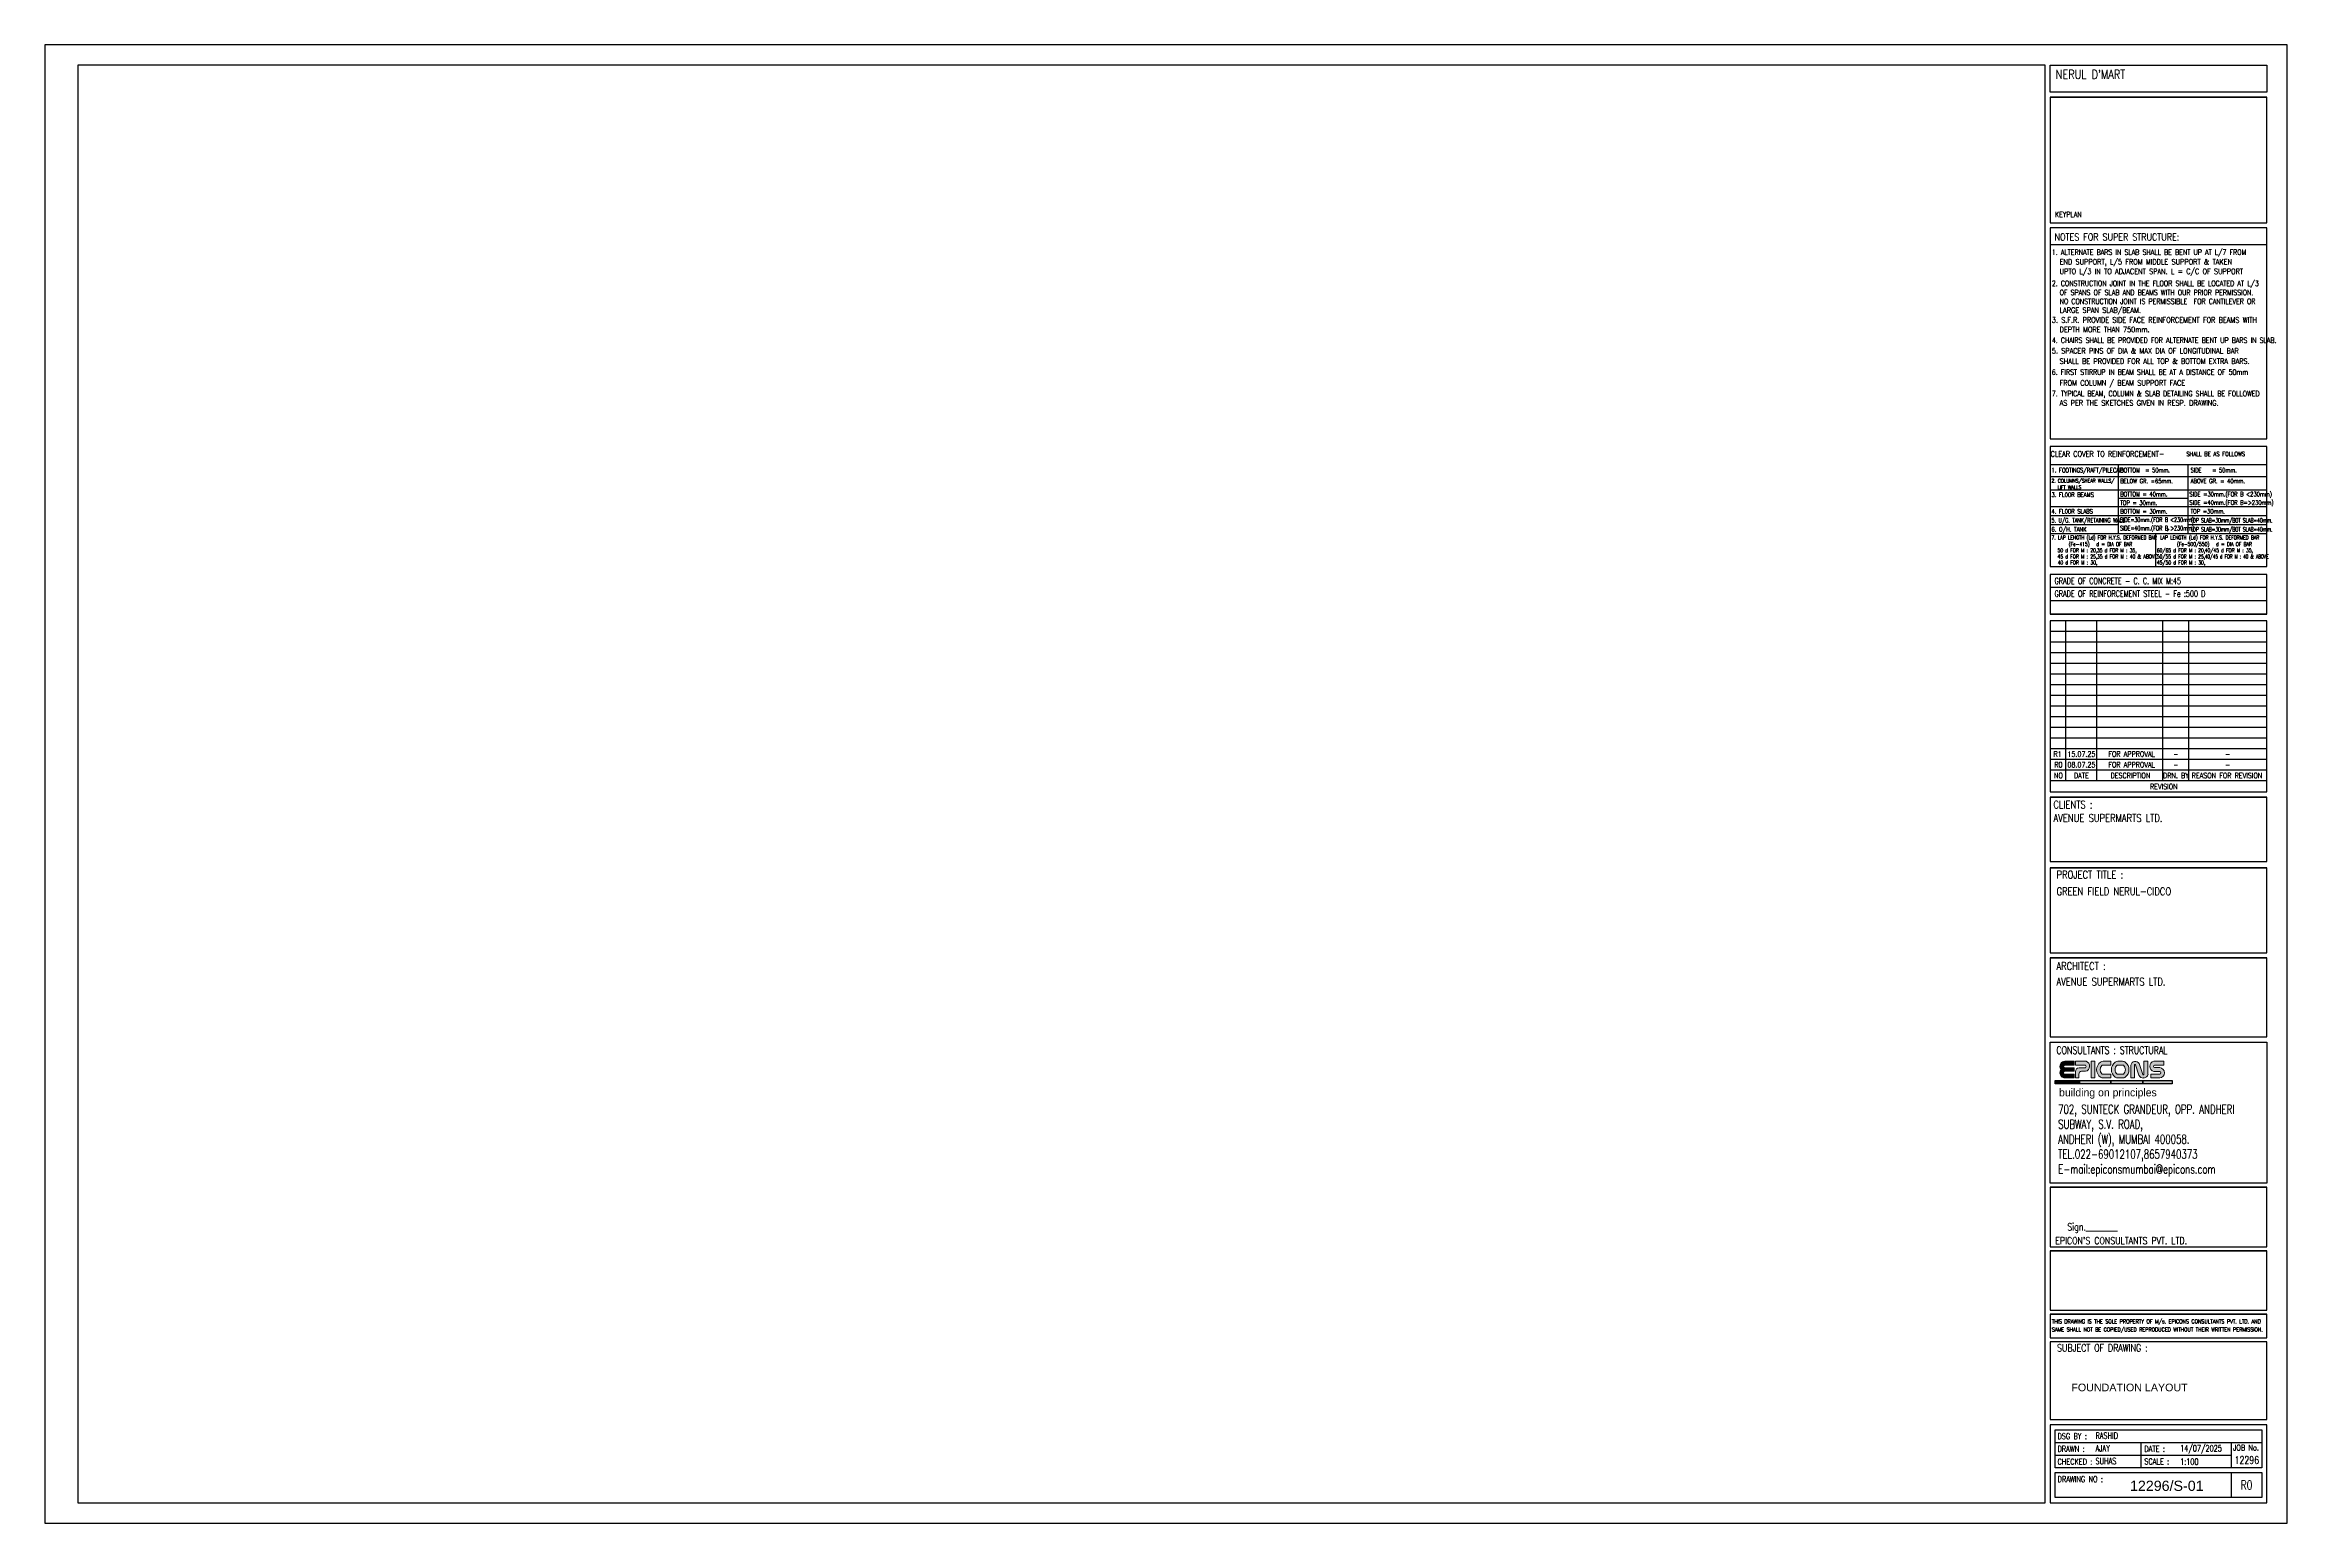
# Model space of a CAD drawing. Header units: inches. Extents: x 390771 to 646861, y -64061 to 219018.
# Drawn here: x 390771 to 478771, y -64061 to -6061 of the extents above; entities that cross this region are included whole.
import ezdxf
from ezdxf.enums import TextEntityAlignment as Align

# ---------------------------------------------------------------- set-up
doc = ezdxf.new("R2010")
doc.units = ezdxf.units.IN
doc.header["$MEASUREMENT"] = 0
doc.layers.add('00 ECPL LOGO', color=250, linetype='Continuous', lineweight=20)
doc.layers.add('S-TEXT', color=2, linetype='Continuous', lineweight=25)
for name, color, linetype in [('note t', 2, 'Continuous'), ('notes', 1, 'Continuous'), ('S-TEXT-1', 4, 'Continuous'), ('s_TITILE', 9, 'Continuous'), ('SCH-LINE', 7, 'Continuous'), ('ss_TITILE', 9, 'Continuous'), ('TEXT1', 2, 'Continuous'), ('TITLE', 6, 'Continuous')]:
    doc.layers.add(name, color=color, linetype=linetype)
doc.styles.add('1PTT-GFC Sheet$0$1PTT-GFC Sheet$0$a-textm', font='Simplex.shx', dxfattribs={"width": 0.85})
doc.styles.add('1PTT-GFC Sheet$0$1PTT-GFC Sheet$0$a-texts', font='Simplex.shx', dxfattribs={"width": 0.75})
doc.styles.add('1PTT-GFC Sheet$0$1PTT-GFC Sheet$0$TEXT1', font='Simplex.shx', dxfattribs={"width": 0.75})
doc.styles.add('a-textb', font='arial.ttf')
doc.styles.add('a-texts', font='Simplex.shx', dxfattribs={"width": 0.75})
doc.styles.add('D', font='simplex.shx', dxfattribs={"height": 200})
doc.styles.add('ROMANS', font='simplex.shx', dxfattribs={"width": 0.7})
doc.styles.add('TEXT1', font='Simplex.shx', dxfattribs={"width": 0.75})
doc.styles.add('VA_ROOM_TEXT', font='GOTHIC.TTF')

# ---------------------------------------------------------------- blocks, each defined once
blk = doc.blocks.new('zw$155A')
at = {"layer": '00 ECPL LOGO'}
h = blk.add_hatch(color=152, dxfattribs=at)
h.dxf.hatch_style = 1
h.paths.add_polyline_path([(79640, 17972), (79640, 18120), (79271, 18120, 0.261636), (79116, 18033, 0.285841), (79118, 17796, 0.344902), (79145, 17521, 0.204992), (79277, 17465), (79640, 17465), (79640, 17610), (79286, 17610, -1), (79277, 17727), (79640, 17727), (79640, 17861), (79286, 17861, -1), (79283, 17972)])
h = blk.add_hatch(color=152, dxfattribs=at)
h.dxf.hatch_style = 1
h.paths.add_polyline_path([(80107, 18120), (79689, 18120), (79689, 17972), (80086, 17972, -0.440545), (80086, 17861), (79834, 17861, 0.414214), (79689, 17716), (79689, 17465), (79825, 17465), (79825, 17618, -0.414214), (79934, 17727), (80086, 17727, 0.757811)])
h.paths.add_polyline_path([(80446, 18120), (80304, 18120), (80304, 17465), (80446, 17465)])
h.paths.add_polyline_path([(81081, 18120), (80782, 18120, 0.154275), (80677, 18087, 0.519672), (80677, 17498, 0.154275), (80782, 17465), (81081, 17465), (81081, 17610), (80750, 17610, -0.210356), (80723, 17622, -0.388707), (80723, 17960, -0.210356), (80750, 17972), (81081, 17972)])
h.paths.add_polyline_path([(81540, 18120), (81355, 18120, 0.159018), (81248, 18085, 0.507969), (81248, 17500, 0.159018), (81355, 17465), (81540, 17465, 0.173791), (81656, 17506, 0.472311), (81656, 18078, 0.173791)])
h.paths.add_polyline_path([(81553, 17972, -0.185052), (81577, 17962, -0.445894), (81577, 17619, -0.185052), (81553, 17610), (81348, 17610, -0.185052), (81323, 17619, -0.445894), (81323, 17962, -0.185052), (81348, 17972)], flags=16)
h.paths.add_polyline_path([(82190, 18031, 0.723435), (81870, 17972), (81870, 17465), (82011, 17465), (82011, 17972, -0.723435), (82047, 17986), (82181, 17579, 0.724077), (82538, 17610), (82538, 18120), (82376, 18120), (82376, 17612, -0.755661), (82333, 17598)])
h.paths.add_polyline_path([(83163, 18120), (82770, 18120, 0.823713), (82770, 17724), (83001, 17724, -0.713272), (83001, 17610), (82649, 17610), (82649, 17465), (83001, 17465, 0.900309), (83001, 17871), (82798, 17871, -0.746931), (82798, 17972), (83163, 17972)])
at = {"layer": 'S-TEXT'}
h = blk.add_hatch(color=142, dxfattribs=at)
h.dxf.hatch_style = 1
h.paths.add_polyline_path([(78890, 17369), (78890, 17231), (79850, 17231), (79850, 17369)])
h = blk.add_hatch(color=9, dxfattribs=at)
h.dxf.hatch_style = 1
h.paths.add_polyline_path([(79850, 17369), (81076, 17369), (81076, 17231), (79850, 17231)])
h = blk.add_hatch(color=142, dxfattribs=at)
h.dxf.hatch_style = 1
h.paths.add_polyline_path([(81076, 17231), (82333, 17231), (82333, 17369), (81076, 17369)])
h = blk.add_hatch(color=4, dxfattribs=at)
h.dxf.hatch_style = 1
h.paths.add_polyline_path([(82333, 17369), (82333, 17231), (83486, 17231), (83486, 17369)])
at = {"layer": '00 ECPL LOGO', "color": 152}
for p, q in [((79640, 18120, 0), (79271, 18120, 0)), ((79277, 17727, 0), (79640, 17727, 0)), ((79640, 17610, 0), (79277, 17610, 0)), ((79286, 17972, 0), (79640, 17972, 0)), ((79640, 17861, 0), (79286, 17861, 0)), ((79640, 17727, 0), (79640, 17861, 0)), ((79640, 17465, 0), (79640, 17610, 0)), ((80107, 18120, 0), (79689, 18120, 0)), ((79689, 17716, 0), (79689, 17465, 0)), ((79825, 17618, 0), (79825, 17465, 0)), ((80086, 17861, 0), (79834, 17861, 0)), ((79934, 17727, 0), (80086, 17727, 0)), ((80304, 18120, 0), (80446, 18120, 0)), ((80304, 18120, 0), (80304, 17465, 0)), ((80446, 18120, 0), (80446, 17465, 0)), ((80750, 17972, 0), (81081, 17972, 0)), ((80750, 17610, 0), (81081, 17610, 0)), ((80782, 18120, 0), (81081, 18120, 0)), ((81081, 17972, 0), (81081, 18120, 0)), ((81081, 17465, 0), (81081, 17610, 0)), ((81348, 17972, 0), (81553, 17972, 0)), ((81348, 17610, 0), (81553, 17610, 0)), ((81355, 18120, 0), (81540, 18120, 0)), ((81870, 17972, 0), (81870, 17465, 0)), ((82011, 17972, 0), (82011, 17465, 0)), ((82047, 17986, 0), (82181, 17579, 0)), ((82190, 18031, 0), (82333, 17598, 0)), ((82376, 18120, 0), (82538, 18120, 0)), ((82538, 18120, 0), (82376, 18120, 0)), ((82376, 18120, 0), (82376, 17610, 0)), ((82538, 18120, 0), (82538, 17610, 0)), ((82538, 17972, 0), (82538, 17972, 0)), ((82538, 17610, 0), (82538, 17610, 0)), ((82649, 17465, 0), (82649, 17610, 0)), ((82649, 17610, 0), (83001, 17610, 0)), ((82770, 18120, 0), (83163, 18120, 0)), ((83163, 18120, 0), (82770, 18120, 0)), ((83001, 17724, 0), (82770, 17724, 0)), ((82798, 17972, 0), (83163, 17972, 0)), ((83001, 17871, 0), (82798, 17871, 0)), ((83163, 17972, 0), (83163, 18120, 0)), ((79277, 17465, 0), (79640, 17465, 0)), ((79689, 17465, 0), (79825, 17465, 0)), ((80304, 17465, 0), (80446, 17465, 0)), ((80782, 17465, 0), (81081, 17465, 0)), ((81540, 17465, 0), (81355, 17465, 0)), ((81870, 17465, 0), (82011, 17465, 0)), ((82347, 17465, 0), (82376, 17465, 0)), ((82376, 17466, 0), (82376, 17465, 0)), ((82649, 17465, 0), (83001, 17465, 0)), ((82649, 17465, 0), (83001, 17465, 0))]:
    blk.add_line(p, q, dxfattribs=at)
at = {"layer": '00 ECPL LOGO', "color": 152, "elevation": 0}
for points in [[(79271, 18120), (79640, 18120), (79640, 17972)], [(80086, 17972), (79689, 17972), (79689, 18120), (80107, 18120)], [(80304, 18120), (80446, 18120)], [(80782, 18120), (81081, 18120)], [(81355, 18120), (81540, 18120)], [(82376, 18120), (82538, 18120)], [(82770, 18120), (83163, 18120)]]:
    blk.add_lwpolyline(points, dxfattribs=at)
at = {"layer": '00 ECPL LOGO', "color": 152}
for centre, radius, start, end in [((79307, 17916, 0), 224, 148.64797, 212.45631), ((79307, 17676, 0), 224, 147.54369, 223.66124), ((79271, 17938, 0), 182, 90, 148.64797), ((79282, 17669, 0), 58.8, 94.02421, 265.97579), ((79284, 17916, 0), 55.4, 88.76368, 271.23632), ((79834, 17716, 0), 145, 90, 180), ((79934, 17618, 0), 109, 90, 180), ((80042, 17926, 0), 204, 282.71879, 71.3398), ((80036, 17916, 0), 75.1, 312.44874, 47.55126), ((80884, 17792, 0), 360, 125.08074, 234.91926), ((80908, 17791, 0), 250, 137.51709, 222.48291), ((80782, 17938, 0), 182, 90, 125.08074), ((80750, 17935, 0), 36.3, 90, 137.51709), ((80750, 17647, 0), 36.3, 222.48291, 270), ((81462, 17792, 0), 362, 126.14172, 233.85828), ((81477, 17791, 0), 231, 131.93642, 228.06358), ((81355, 17938, 0), 182, 90, 126.14172), ((81348, 17935, 0), 36.3, 90, 131.93642), ((81348, 17647, 0), 36.3, 228.06358, 270), ((81540, 17938, 0), 182, 50.56378, 90), ((81553, 17935, 0), 36.3, 48.06358, 90), ((81553, 17647, 0), 36.3, 270, 311.93642), ((81423, 17791, 0), 231, 311.93642, 48.06358), ((81420, 17792, 0), 370, 309.43622, 50.56378), ((82040, 17949, 0), 171, 28.74999, 172.28311), ((82031, 17973, 0), 20.3, 40.01913, 183.55226), ((82355, 17653, 0), 189, 203.2219, 346.75502), ((82352, 17611, 0), 23.9, 214.07961, 357.61273), ((82808, 17922, 0), 201, 101.04253, 258.95747), ((82813, 17921, 0), 52.5, 106.48558, 253.51442), ((82980, 17668, 0), 204, 276.00604, 83.99396), ((82982, 17667, 0), 60.3, 289.00161, 70.99839), ((79277, 17647, 0), 182, 223.66124, 270), ((80782, 17647, 0), 182, 234.91926, 270), ((81355, 17647, 0), 182, 233.85828, 270), ((81540, 17647, 0), 182, 270, 309.43622)]:
    blk.add_arc(centre, radius, start, end, dxfattribs=at)
at = {"layer": 'notes', "color": 4}
blk.add_line((83285, 38925, 0), (83375, 39008, 0), dxfattribs=at)
at = {"layer": 'S-TEXT', "color": 7, "elevation": 0}
for points in [[(78890, 17369), (79850, 17369), (79850, 17231), (78890, 17231)], [(79850, 17369), (81076, 17369), (81076, 17231), (79850, 17231)], [(81076, 17369), (82333, 17369), (82333, 17231), (81076, 17231)], [(82333, 17369), (83486, 17369), (83486, 17231), (82333, 17231)]]:
    blk.add_lwpolyline(points, close=True, dxfattribs=at)
at = {"layer": 's_TITILE', "color": 1}
for p, q in [((87200, 50158), (78700, 50158)), ((87200, 36704, 0), (78700, 36704, 0)), ((87200, 36184, 0), (78700, 36184, 0)), ((87200, 35665, 0), (78700, 35665, 0)), ((78900, 2172), (78900, 3660)), ((78900, 3660), (87000, 3660)), ((87000, 3660), (87000, 2172)), ((78900, 3164), (87000, 3164)), ((78900, 2668), (85810, 2668)), ((82265, 2172), (82265, 3164)), ((85810, 2172), (85810, 3164)), ((87000, 2172), (78900, 2172)), ((78900, 1000), (78900, 1992)), ((78900, 1992), (87000, 1992)), ((85810, 1000), (85810, 1992)), ((87000, 1992), (87000, 1000)), ((87000, 1000), (78900, 1000))]:
    blk.add_line(p, q, dxfattribs=at)
at = {"layer": 's_TITILE', "color": 7}
for p, q in [((87200, 35397, 0), (78700, 35397, 0)), ((87200, 29548, 0), (78700, 29548, 0)), ((87200, 29130, 0), (78700, 29130, 0))]:
    blk.add_line(p, q, dxfattribs=at)
at = {"layer": 's_TITILE', "color": 8}
for p, q in [((79313, 29130, 0), (79313, 35397, 0)), ((80525, 29130, 0), (80525, 35397, 0)), ((83122, 29130, 0), (83122, 35397, 0)), ((84139, 29143, 0), (84139, 35397, 0)), ((87200, 34979, 0), (78700, 34979, 0)), ((87200, 34561, 0), (78700, 34561, 0)), ((87200, 34144, 0), (78700, 34144, 0)), ((87200, 33726, 0), (78700, 33726, 0)), ((87200, 33308, 0), (78700, 33308, 0)), ((87200, 32890, 0), (78700, 32890, 0)), ((87200, 32473, 0), (78700, 32473, 0)), ((87200, 32055, 0), (78700, 32055, 0)), ((87200, 31637, 0), (78700, 31637, 0)), ((87200, 31219, 0), (78700, 31219, 0)), ((87200, 30801, 0), (78700, 30801, 0)), ((87200, 30384, 0), (78700, 30384, 0)), ((87200, 29966, 0), (78700, 29966, 0))]:
    blk.add_line(p, q, dxfattribs=at)
at = {"layer": 's_TITILE', "color": 7}
blk.add_lwpolyline([(0, 0), (88000, 0), (88000, 58000), (0, 58000)], close=True, dxfattribs=at)
at = {"layer": 's_TITILE', "color": 1}
for points in [[(1300, 800), (78500, 800), (78500, 57200), (1300, 57200)], [(78700, 57200), (87200, 57200), (87200, 56143), (78700, 56143)], [(87200, 18877), (87200, 13333), (78700, 13333), (78700, 18877)], [(78700, 4060), (87200, 4060), (87200, 7119), (78700, 7119)], [(78700, 800), (87200, 800), (87200, 3860), (78700, 3860)]]:
    blk.add_lwpolyline(points, close=True, dxfattribs=at)
for points in [[(78700, 55943), (78700, 51018), (87200, 51018), (87200, 55943), (78700, 55943), (87200, 55943)], [(78700, 28486), (78700, 25956), (87200, 25956), (87200, 28486), (78700, 28486), (87200, 28486)], [(78700, 25715), (78700, 22377), (87200, 22377), (87200, 25715), (78700, 25715), (87200, 25715)], [(78700, 22177), (78700, 19077), (87200, 19077), (87200, 22177), (78700, 22177), (87200, 22177)], [(78700, 22177), (78700, 19077), (87200, 19077), (87200, 22177), (78700, 22177), (87200, 22177)], [(78700, 13178), (78700, 10842), (87200, 10842), (87200, 13178), (78700, 13178), (87200, 13178)], [(78700, 13178), (78700, 10842), (87200, 10842), (87200, 13178), (78700, 13178), (87200, 13178)], [(78700, 10687), (78700, 8351), (87200, 8351), (87200, 10687), (78700, 10687), (87200, 10687)], [(78700, 8196), (78700, 7266), (87200, 7266), (87200, 8196), (78700, 8196), (87200, 8196)]]:
    blk.add_lwpolyline(points, dxfattribs=at)
at = {"layer": 's_TITILE', "color": 1, "linetype": 'Continuous'}
blk.add_lwpolyline([(78700, 42546), (87200, 42546), (87200, 50818), (78700, 50818)], close=True, dxfattribs=at)
at = {"layer": 's_TITILE', "color": 1, "elevation": 0}
blk.add_lwpolyline([(87200, 37223), (78700, 37223), (78700, 35665), (87200, 35665)], close=True, dxfattribs=at)
at = {"layer": 's_TITILE', "color": 7, "elevation": 0}
blk.add_lwpolyline([(78700, 28695), (87200, 28695), (87200, 35397), (78700, 35397)], close=True, dxfattribs=at)
at = {"layer": 's_TITILE', "color": 8, "linetype": 'Continuous'}
blk.add_lwpolyline([(78700, 28695), (87200, 28695), (87200, 34144), (78700, 34144)], close=True, dxfattribs=at)
at = {"layer": 'SCH-LINE', "color": 1, "elevation": 0}
blk.add_lwpolyline([(87200, 42239), (78700, 42239), (78700, 37530), (87200, 37530)], close=True, dxfattribs=at)
at = {"layer": 'TEXT1', "color": 5}
for p, q in [((87200, 41052, 0), (78700, 41052, 0)), ((87200, 40524, 0), (78700, 40524, 0)), ((87200, 40524, 0), (78700, 40524, 0)), ((87200, 39873, 0), (78700, 39873, 0)), ((84119, 40199, 0), (81383, 40199, 0)), ((87200, 39520, 0), (78700, 39520, 0)), ((87200, 39520, 0), (78700, 39520, 0)), ((81383, 39168, 0), (78700, 39168, 0)), ((87200, 38815, 0), (78700, 38815, 0)), ((87200, 39168, 0), (84119, 39168, 0))]:
    blk.add_line(p, q, dxfattribs=at)
at = {"layer": 'TITLE', "color": 0}
for p, q in [((87200, 41527, 0), (78700, 41527, 0)), ((81383, 38815, 0), (81383, 41527, 0)), ((84119, 38815, 0), (84119, 41527, 0)), ((82840, 37530, 0), (82840, 38815, 0))]:
    blk.add_line(p, q, dxfattribs=at)
at = {"layer": '00 ECPL LOGO', "color": 152, "style": 'VA_ROOM_TEXT'}
blk.add_text('building on principles', height=306.82, dxfattribs=at).set_placement((79050, 16745, 0))
at = {"layer": 'note t', "style": 'D', "width": 0.8}
blk.add_text(' CLEAR COVER TO REINFORCEMENT- ', height=219.47, dxfattribs=at).set_placement((78590, 41841, 0))
at = {"layer": 'notes', "color": 4, "style": 'ROMANS'}
for s, height, width, p in [('1. FOOTINGS/RAFT/PILECAP', 174.58, 0.7, (78751, 41312, 0)), ('BOTTOM  = 50mm.', 174.58, 0.7, (81449, 41312, 0)), ('SIDE    = 50mm.', 174.58, 0.7, (84209, 41312, 0)), ('2. COLUMNS/SHEAR WALLS/', 149.64, 0.7, (78751, 40898, 0)), ('LIFT WALLS', 149.6, 0.7, (78987, 40643, 0)), ('BELOW GR. =65mm.', 174.58, 0.7, (81449, 40886, 0)), ('SIDE =30mm.(FOR B <230mm)', 174.58, 0.7, (84167, 40371, 0)), ('ABOVE GR. = 40mm.', 174.58, 0.7, (84209, 40886, 0)), ('3. FL00R BEAMS ', 174.58, 0.7, (78751, 40348, 0)), ('4. FL00R SLABS ', 174.58, 0.7, (78751, 39697, 0)), ('TOP = 30mm.', 174.58, 0.7, (81449, 40033, 0)), ('BOTTOM = 40mm.', 174.58, 0.7, (81449, 40372, 0)), ('BOTTOM = 30mm.', 174.58, 0.7, (81449, 39697, 0)), ('SIDE =40mm.(FOR B=>230mm)', 174.58, 0.7, (84167, 40042, 0)), ('TOP =30mm.', 174.6, 0.7, (84209, 39697, 0)), ('7. LAP LENGTH (Ld) FOR H.Y.S. DEFORMED BAR', 149.64, 0.7, (78751, 38670, 0)), ('5. U/G. TANK/RETAINING WALL', 174.58, 0.65, (78751, 39344, 0)), ('6. O/H. TANK', 174.58, 0.7, (78751, 38992, 0)), ('SIDE=30mm.(FOR B <230mm)', 174.58, 0.65, (81444, 39367, 0)), ('SIDE=40mm.(FOR B >230mm)', 174.58, 0.65, (81444, 39038, 0)), ('LAP LENGTH (Ld) FOR H.Y.S. DEFORMED BAR', 149.64, 0.7, (83015, 38670, 0)), ('TOP SLAB=30mm/BOT SLAB=40mm.', 174.58, 0.6, (84209, 39344, 0)), ('TOP SLAB=30mm/BOT SLAB=40mm.', 174.58, 0.6, (84209, 38992, 0)), ('(Fe-415)   d = DIA OF BAR', 149.64, 0.7, (79427, 38411, 0)), ('(Fe-500/550)   d = DIA OF BAR', 149.64, 0.7, (83677, 38411, 0))]:
    blk.add_text(s, height=height, dxfattribs=dict(at, width=width)).set_placement(p, align=Align.MIDDLE_LEFT)
for s, height, width, p in [('SHALL BE AS FOLLOWS', 174.58, 0.7, (84045, 41863, 0)), ('45 d FOR M : 25,', 149.64, 0.7, (78989, 37849, -113114)), ('50 d FOR M : 20,', 149.64, 0.7, (78989, 38094, -113114)), ('35 d FOR M : 35,', 149.64, 0.7, (80534, 38093, -113114)), ('35 d FOR M : 40 & ABOVE', 149.64, 0.7, (80537, 37851, -113114)), ('50/55 d FOR M : 25,', 149.64, 0.7, (82884, 37849, -113114)), ('60/65 d FOR M : 20,', 149.64, 0.7, (82884, 38094, -113114)), ('40/45 d FOR M : 35,', 149.64, 0.7, (84762, 38093, -113114)), ('40/45 d FOR M : 40 & ABOVE', 149.64, 0.65, (84765, 37851, -113114)), ('40 d FOR M : 30,', 149.64, 0.7, (78992, 37615, -113114)), ('45/50 d FOR M : 30,', 149.64, 0.7, (82887, 37615, -113114))]:
    blk.add_text(s, height=height, dxfattribs=dict(at, width=width)).set_placement(p)
at = {"layer": 'S-TEXT-1', "insert": (79013, 16414), "char_height": 352.07, "width": 7521.74, "attachment_point": 1, "style": 'ROMANS'}
blk.add_mtext('702, SUNTECK GRANDEUR, OPP. ANDHERI SUBWAY, S.V. ROAD,\\PANDHERI (W), MUMBAI 400058.\\PTEL.022-69012107,8657940373\\PE-mail:epiconsmumbai@epicons.com', dxfattribs=at)
at = {"layer": 's_TITILE', "color": 2}
for s, height, style, width, p in [('KEYPLAN', 200, '1PTT-GFC Sheet$0$1PTT-GFC Sheet$0$a-textm', 0.85, (78889, 51246)), ('CLIENTS :', 300, '1PTT-GFC Sheet$0$1PTT-GFC Sheet$0$a-texts', 0.8, (78828, 28043)), ('PROJECT TITLE :', 300, '1PTT-GFC Sheet$0$1PTT-GFC Sheet$0$a-texts', 0.8, (78952, 25291)), ('ARCHITECT :', 300, '1PTT-GFC Sheet$0$1PTT-GFC Sheet$0$a-texts', 0.8, (78945, 21706)), ('CONSULTANTS : STRUCTURAL', 300, '1PTT-GFC Sheet$0$1PTT-GFC Sheet$0$a-texts', 0.75, (78945, 18406)), ('DSG BY :', 225, '1PTT-GFC Sheet$0$1PTT-GFC Sheet$0$a-texts', 0.75, (78989, 3299)), ('DRAWN :', 225, '1PTT-GFC Sheet$0$1PTT-GFC Sheet$0$a-texts', 0.75, (78989, 2803)), ('DATE :', 225, '1PTT-GFC Sheet$0$1PTT-GFC Sheet$0$a-texts', 0.75, (82397, 2803)), ('JOB No.', 225, '1PTT-GFC Sheet$0$1PTT-GFC Sheet$0$a-texts', 0.75, (85878, 2850)), ('CHECKED :', 225, '1PTT-GFC Sheet$0$1PTT-GFC Sheet$0$a-texts', 0.75, (78989, 2298)), ('DRAWING NO :', 225, '1PTT-GFC Sheet$0$1PTT-GFC Sheet$0$a-texts', 0.75, (78991, 1613)), ('SCALE :', 225, '1PTT-GFC Sheet$0$1PTT-GFC Sheet$0$a-texts', 0.75, (82397, 2307))]:
    blk.add_text(s, height=height, dxfattribs=dict(at, style=style, width=width)).set_placement(p)
at = {"layer": 's_TITILE', "color": 2, "style": '1PTT-GFC Sheet$0$1PTT-GFC Sheet$0$TEXT1', "width": 0.75}
for s, height, p in [('NO', 208.9, (79024, 29229, 0)), ('DATE', 208.9, (79925, 29229, 0)), ('DESCRIPTION', 208.89, (81849, 29229, 0)), ('DRN. BY', 208.9, (83636, 29229, 0)), ('REASON FOR REVISION', 208.89, (85638, 29229, 0)), ('REVISION', 208.9, (83157, 28793, 0))]:
    blk.add_text(s, height=height, dxfattribs=at).set_placement(p, align=Align.CENTER)
at = {"layer": 's_TITILE', "color": 2, "style": '1PTT-GFC Sheet$0$1PTT-GFC Sheet$0$a-texts', "width": 0.8}
blk.add_text('Sign.________ ', height=281.6, dxfattribs=at).set_placement((80433, 11586), align=Align.MIDDLE)
at = {"layer": 's_TITILE', "color": 2, "style": 'ROMANS', "width": 0.8}
for s, p in [("EPICON'S CONSULTANTS PVT. LTD.", (78896, 11080)), ('SUBJECT OF DRAWING :', (78971, 6876))]:
    blk.add_text(s, height=281.6, dxfattribs=at).set_placement(p, align=Align.MIDDLE_LEFT)
at = {"layer": 'ss_TITILE', "color": 2, "style": 'a-texts', "width": 0.75}
blk.add_text('1:100', height=250, dxfattribs=at).set_placement((83799, 2285))
blk.add_text('R0', height=350, dxfattribs=at).set_placement((86405, 1496), align=Align.MIDDLE_CENTER)
at = {"layer": 'TEXT1', "style": 'ROMANS', "width": 0.75}
for s, p in [('THIS DRAWING IS THE SOLE PROPERTY OF M/s. EPICONS CONSULTANTS PVT. LTD. AND', (78764, 7834)), ('SAME SHALL NOT BE COPIED/USED REPRODUCED WITHOUT THEIR WRITTEN PERMISSION.', (78764, 7516))]:
    blk.add_text(s, height=160, dxfattribs=at).set_placement(p)

msp = doc.modelspace()

# ---------------------------------------------------------------- block references
msp.add_blockref('zw$155A', (390771.1, -64060.6))

# ---------------------------------------------------------------- texts
at = {"layer": 'S-TEXT', "color": 7, "style": 'ROMANS', "width": 0.8}
for s, p in [('AVENUE SUPERMARTS LTD.', (469599.5, -36393.5)), ('GREEN FIELD NERUL-CIDCO', (469723, -39272.8)), ('AVENUE SUPERMARTS LTD.', (469716.3, -42814.4))]:
    msp.add_text(s, height=300, dxfattribs=at).set_placement(p, align=Align.MIDDLE_LEFT)
at = {"layer": 'S-TEXT-1', "style": 'ROMANS'}
for s, width, p in [('1. ALTERNATE BARS IN SLAB SHALL BE BENT UP AT L/7 FROM', 0.7, (469535.7, -14300.5)), ('END SUPPORT, L/5 FROM MIDDLE SUPPORT & TAKEN', 0.8, (469842, -14676.4)), ('UPTO L/3 IN TO ADJACENT SPAN. L = C/C OF SUPPORT', 0.8, (469842, -15051.8)), ('2. CONSTRUCTION JOINT IN THE FLOOR SHALL BE LOCATED AT L/3', 0.7, (469535.7, -15524.1)), ('OF SPANS OF SLAB AND BEAMS WITH OUR PRIOR PERMISSION.', 0.7, (469842, -15882.1)), ('NO CONSTRUCTION JOINT IS PERMISSIBLE  FOR CANTILEVER OR', 0.7, (469842, -16228.9)), ('LARGE SPAN SLAB/BEAM.', 0.8, (469842, -16575.7)), ('4. CHAIRS SHALL BE PROVIDED FOR ALTERNATE BENT UP BARS IN SLAB.', 0.7, (469535.7, -17755.5)), ('3. S.F.R. PROVIDE SIDE FACE REINFORCEMENT FOR BEAMS WITH', 0.8, (469535.7, -16960.4)), ('DEPTH MORE THAN 750mm.', 0.8, (469842, -17332.2)), ('5. SPACER PINS OF DIA & MAX DIA OF LONGITUDINAL BAR', 0.8, (469535.7, -18169.1)), ('SHALL BE PROVIDED FOR ALL TOP & BOTTOM EXTRA BARS.', 0.8, (469842, -18577.5)), ('6. FIRST STIRRUP IN BEAM SHALL BE AT A DISTANCE OF 50mm', 0.7, (469535.7, -19005.8)), ('FROM COLUMN / BEAM SUPPORT FACE', 0.8, (469842, -19430.6)), ('7. TYPICAL BEAM, COLUMN & SLAB DETAILING SHALL BE FOLLOWED', 0.7, (469535.7, -19850.3)), ('AS PER THE SKETCHES GIVEN IN RESP. DRAWING.', 0.8, (469842, -20214.9))]:
    msp.add_text(s, height=210, dxfattribs=dict(at, width=width)).set_placement(p)
at = {"layer": 's_TITILE', "color": 2, "style": '1PTT-GFC Sheet$0$1PTT-GFC Sheet$0$a-textm', "width": 0.85}
msp.add_text('NOTES FOR SUPER STRUCTURE:', height=269.194, dxfattribs=at).set_placement((469643.9, -13733.5))
at = {"layer": 's_TITILE', "color": 2, "style": '1PTT-GFC Sheet$0$1PTT-GFC Sheet$0$a-texts', "width": 0.75}
msp.add_text('12296', height=300, dxfattribs=at).set_placement((476706.1, -61436.8), align=Align.TOP_LEFT)
at = {"layer": 'ss_TITILE', "color": 2, "style": 'TEXT1', "width": 0.75}
for s, height, p in [('R1', 208.89, (469761.1, -33989.4, 0)), ('R0', 208.89, (469794.7, -34407.2, 0)), ('08.07.25', 208.89, (470696.4, -34407.2, 0)), ('15.07.25', 208.89, (470696.4, -33989.4, 0)), ('FOR APPROVAL', 208.89, (472667.9, -33989.4, 0)), ('FOR APPROVAL', 208.89, (472667.9, -34407.2, 0)), ('-', 208.9, (474401.7, -33989.4, 0)), ('-', 208.9, (474401.7, -34407.2, 0)), ('-', 208.9, (476440.5, -33989.4, 0)), ('-', 208.9, (476440.5, -34407.2, 0))]:
    msp.add_text(s, height=height, dxfattribs=at).set_placement(p, align=Align.CENTER)
at = {"layer": 'ss_TITILE', "color": 2, "style": 'a-texts', "width": 0.75}
for s, p in [('RASHID', (471250.2, -60750.1)), ('AJAY', (471250.2, -61245.8)), ('SUHAS', (471250.2, -61750.9)), ('14/07/2025', (474569.9, -61246))]:
    msp.add_text(s, height=250, dxfattribs=at).set_placement(p)
at = {"layer": 'ss_TITILE', "color": 2, "style": 'a-textb'}
msp.add_text('12296/S-01', height=400, dxfattribs=at).set_placement((472603.4, -62795.4))
at = {"layer": 'ss_TITILE', "color": 2, "insert": (472583.9, -58740.2), "char_height": 300, "width": 6001.072, "attachment_point": 5, "style": 'a-textb'}
msp.add_mtext('FOUNDATION LAYOUT', dxfattribs=at)
at = {"layer": 'TITLE', "color": 2, "style": 'ROMANS'}
for s, height, width, p in [("NERUL D'MART", 350, 0.8, (469688.7, -7220.4)), ('GRADE OF CONCRETE - C. C. MIX M:45', 250, 0.7, (469642, -27091.5, 0)), ('GRADE OF REINFORCEMENT STEEL - Fe :500 D', 250, 0.7, (469642, -27594, 0))]:
    msp.add_text(s, height=height, dxfattribs=dict(at, width=width)).set_placement(p, align=Align.MIDDLE_LEFT)

doc.saveas('drawing.dxf')
